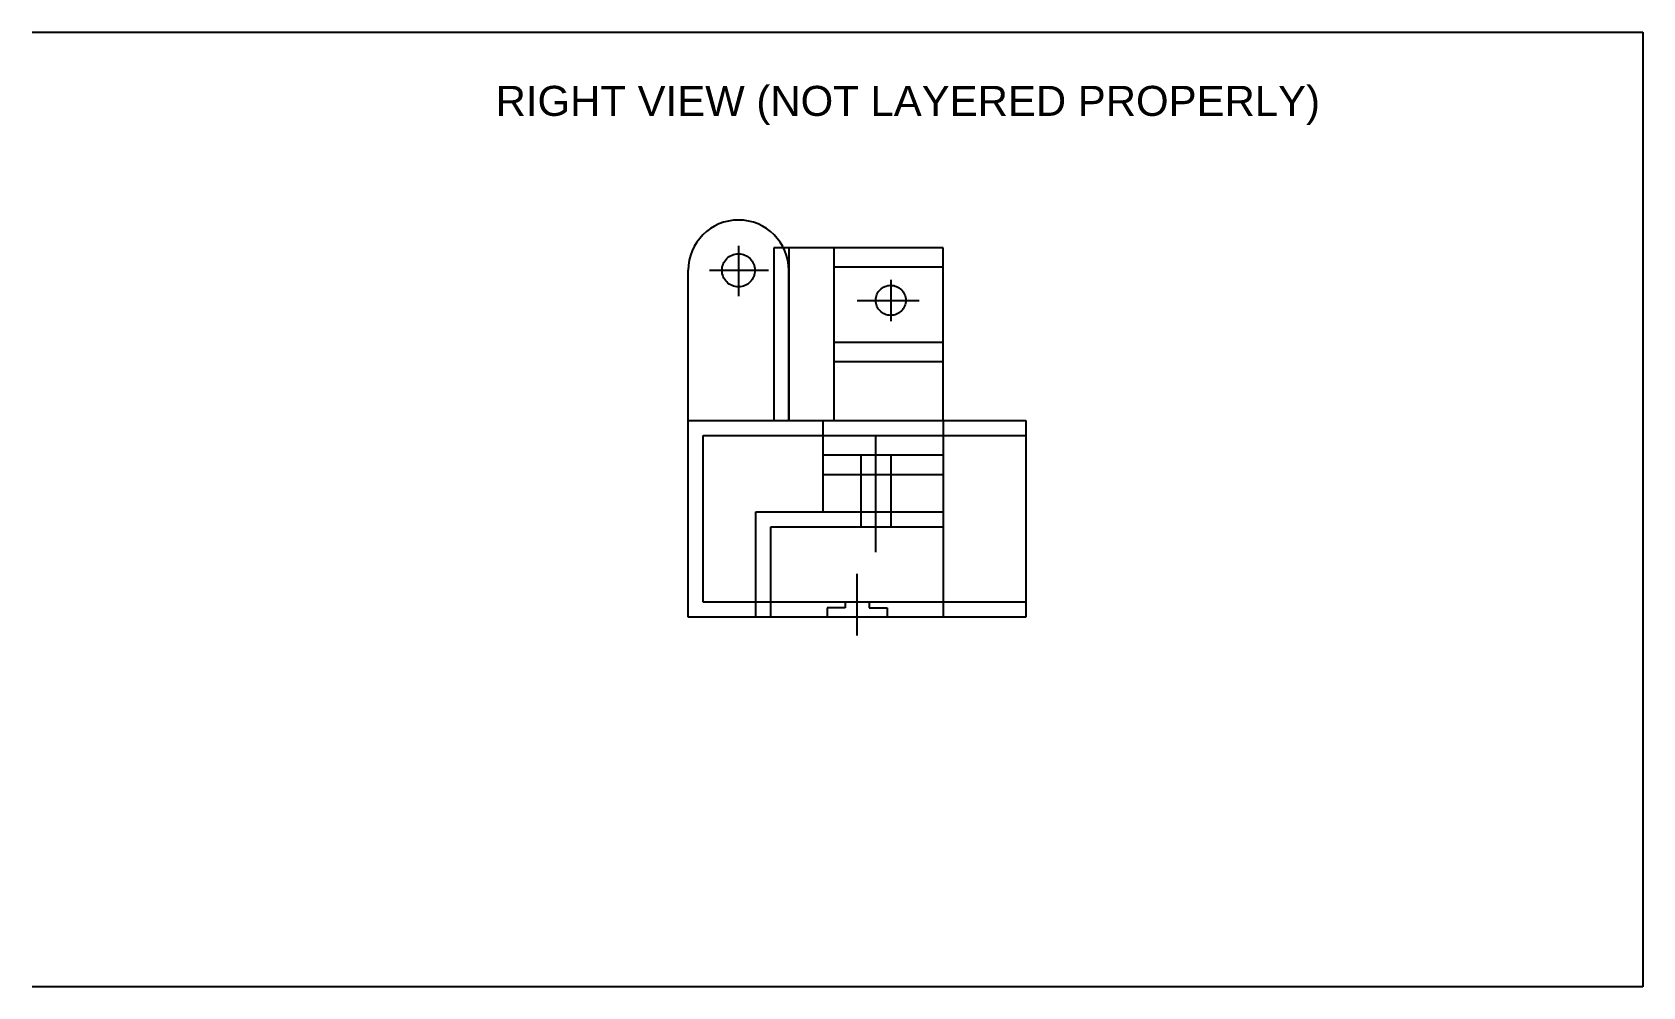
# Model space of a CAD drawing. Header units: inches. Extents: x 3.9 to 34.1, y 1.2 to 30.9.
# Drawn here: x 23.34 to 34.07, y 9.73 to 16.09 of the extents above; entities that cross this region are included whole.
import ezdxf

# ---------------------------------------------------------------- set-up
doc = ezdxf.new("R2010")
doc.units = ezdxf.units.IN
doc.header["$MEASUREMENT"] = 0
doc.linetypes.add('ACAD_ISO02W100', pattern=[15, 12, -3])
doc.linetypes.add('ACAD_ISO08W100', pattern=[36, 24, -3, 6, -3])
for name, color, linetype in [('Centerline', 5, 'ACAD_ISO08W100'), ('ortho boundary', 1, 'Continuous'), ('submerged layer', 3, 'ACAD_ISO02W100'), ('visible layer', 7, 'Continuous')]:
    doc.layers.add(name, color=color, linetype=linetype)
doc.styles.get("Standard").update_dxf_attribs({"font": 'arial.ttf'})

msp = doc.modelspace()

# ---------------------------------------------------------------- texts
at = {"layer": 'ortho boundary', "linetype": 'ACAD_ISO02W100', "insert": (31.921, 15.729), "char_height": 0.2, "attachment_point": 3}
msp.add_mtext_dynamic_manual_height_columns('RIGHT VIEW (NOT LAYERED PROPERLY)', width=7.89895, gutter_width=1, heights=[0], dxfattribs=at)

# ---------------------------------------------------------------- linework, layer by layer
at = {"layer": 'Centerline', "linetype": 'ACAD_ISO02W100'}
for p, q in [((28.045, 14.664), (28.045, 14.328)), ((27.851, 14.5), (28.245, 14.5)), ((29.06, 14.436), (29.06, 14.162)), ((28.837, 14.3), (29.249, 14.3)), ((28.96, 12.621), (28.96, 13.4)), ((28.835, 12.067), (28.835, 12.477))]:
    msp.add_line(p, q, dxfattribs=at)
at = {"layer": 'ortho boundary', "linetype": 'ACAD_ISO02W100'}
for p, q in [((23.338, 16.086), (34.072, 16.086)), ((34.072, 16.086), (34.072, 9.726)), ((34.072, 9.726), (23.338, 9.726))]:
    msp.add_line(p, q, dxfattribs=at)
at = {"layer": 'submerged layer', "linetype": 'ACAD_ISO02W100'}
for p, q in [((28.28, 14.65), (28.28, 13.5)), ((28.38, 14.65), (28.38, 13.5)), ((29.41, 14.52), (28.68, 14.52)), ((29.41, 14.02), (28.68, 14.02)), ((29.41, 13.89), (28.68, 13.89)), ((27.81, 13.4), (29.96, 13.4)), ((27.81, 12.29), (27.81, 13.4)), ((28.86, 13.27), (28.86, 12.79)), ((29.06, 13.27), (29.06, 12.79)), ((28.61, 13.14), (29.41, 13.14)), ((28.61, 12.89), (29.41, 12.89)), ((29.96, 12.29), (27.81, 12.29))]:
    msp.add_line(p, q, dxfattribs=at)
for points in [[(28.755, 12.29), (28.755, 12.252), (28.635, 12.252), (28.635, 12.19)], [(28.915, 12.29), (28.915, 12.252), (29.035, 12.252), (29.035, 12.19)]]:
    msp.add_lwpolyline(points, dxfattribs=at)
at = {"layer": 'visible layer', "linetype": 'ACAD_ISO02W100'}
for p, q in [((29.41, 14.65), (28.28, 14.65)), ((28.68, 14.65), (28.68, 13.5)), ((29.41, 13.5), (29.41, 14.65)), ((27.71, 13.5), (27.71, 14.5)), ((28.38, 13.5), (28.38, 14.5)), ((27.71, 13.5), (29.96, 13.5)), ((27.71, 12.19), (27.71, 13.5)), ((28.61, 13.27), (28.61, 13.5)), ((29.41, 13.5), (29.41, 12.19)), ((29.96, 13.5), (29.96, 12.19)), ((28.61, 12.89), (28.61, 13.27)), ((28.61, 13.27), (29.41, 13.27)), ((28.61, 13.27), (28.86, 13.27)), ((28.16, 12.19), (28.16, 12.89)), ((28.16, 12.89), (28.61, 12.89)), ((28.26, 12.19), (28.26, 12.79)), ((28.26, 12.79), (29.41, 12.79)), ((29.96, 12.19), (27.71, 12.19))]:
    msp.add_line(p, q, dxfattribs=at)
for centre, radius in [((28.045, 14.5), 0.11), ((29.06, 14.3), 0.1)]:
    msp.add_circle(centre, radius, dxfattribs=at)
msp.add_arc((28.045, 14.5), 0.335, 0, 180, dxfattribs=at)

msp.set_redraw_order([(e.dxf.handle, doc.entitydb.next_handle()) for e in msp.query("TEXT MTEXT ATTDEF DIMENSION ARC_DIMENSION")])  # texts and dimensions are drawn at this point

doc.saveas('drawing.dxf')
